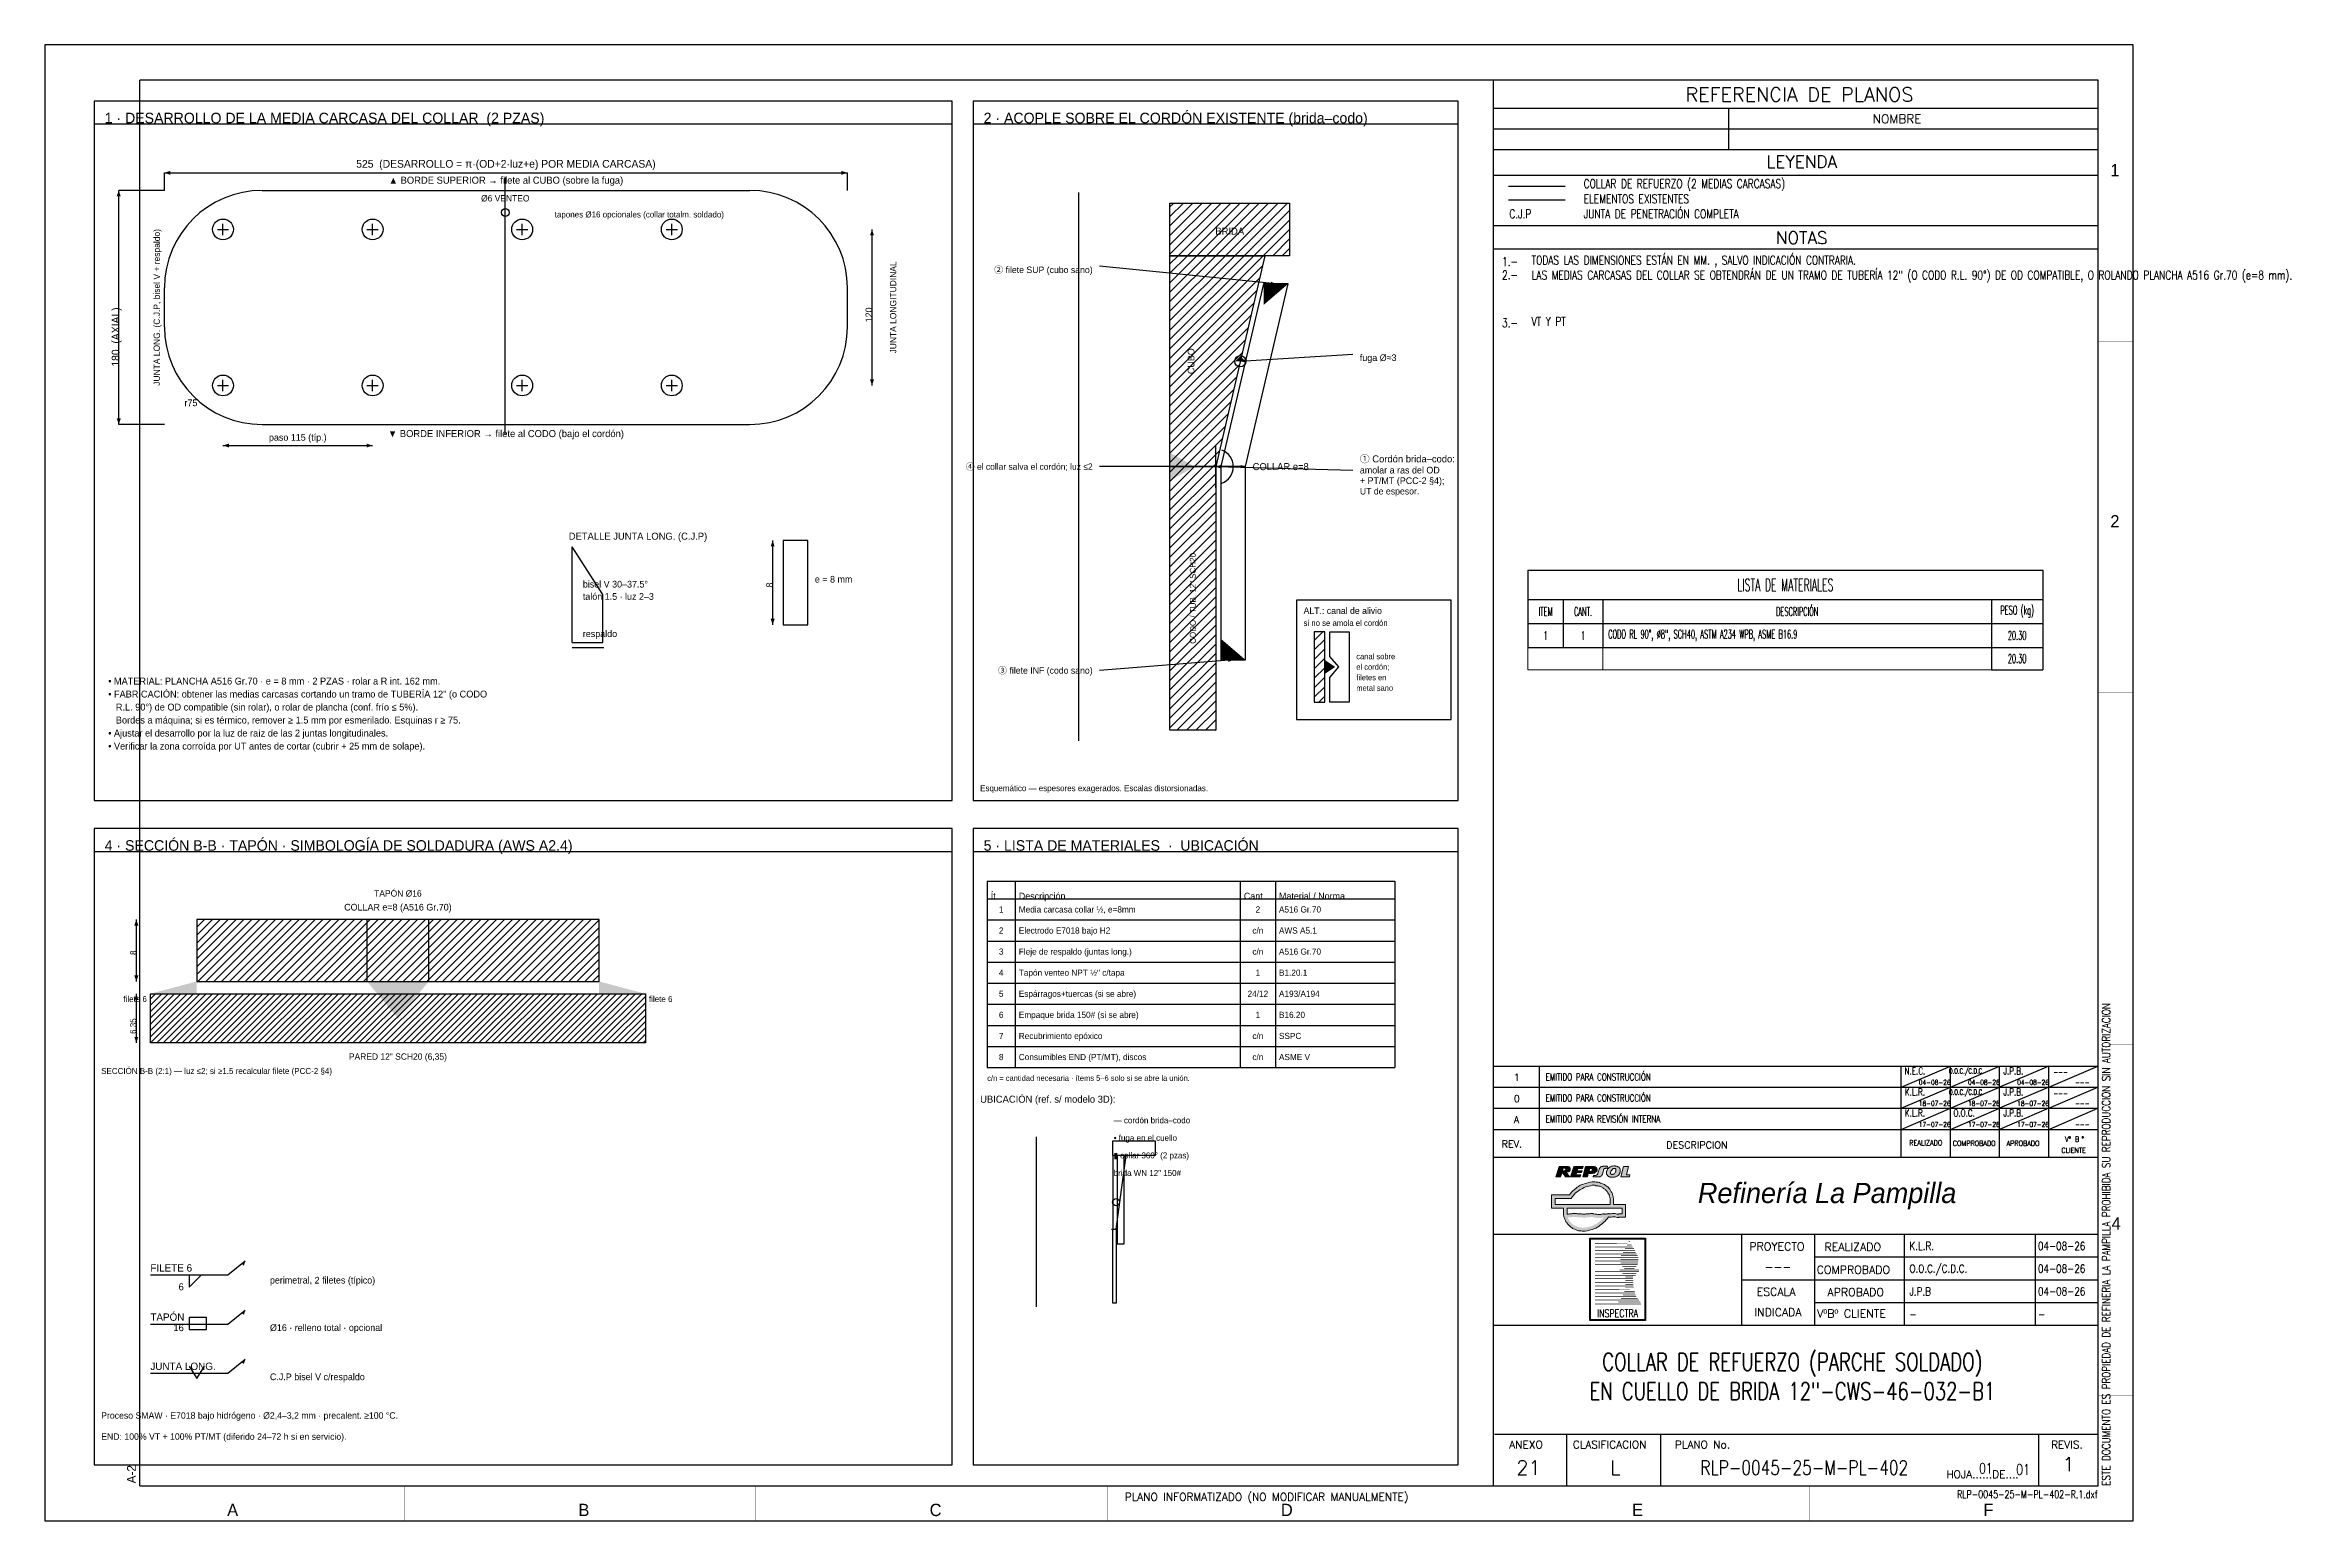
# Paper-space layout 'Title Block' of a CAD drawing. Header units: millimetres. Extents: x 0 to 639, y 0 to 420.
import ezdxf
from ezdxf.enums import TextEntityAlignment as Align

# ---------------------------------------------------------------- set-up
doc = ezdxf.new("R2010")
doc.units = ezdxf.units.MM
doc.header["$LTSCALE"] = 0.3
doc.layers.get('Defpoints').update_dxf_attribs({"color": 250})
for name, color, linetype in [('FORMATO', 7, 'Continuous'), ('G-INSP-MEMBRETE.INSP.LOGO', 7, 'Continuous'), ('G-INSP-SIMBOLOGÍA', 1, 'Continuous'), ('G-INSP-TEXT.2', 2, 'Continuous'), ('G-INSP-TEXT.3', 7, 'Continuous'), ('PA-AUX', 8, 'CONTINUOUS'), ('PA-COTA', 3, 'CONTINUOUS'), ('PA-EJE', 1, 'CONTINUOUS'), ('PA-FUGA', 1, 'CONTINUOUS'), ('PA-HATCH', 8, 'CONTINUOUS'), ('PA-OBJ', 7, 'CONTINUOUS'), ('PA-SOLD', 5, 'CONTINUOUS'), ('PA-TEXTO', 7, 'CONTINUOUS'), ('PA-TITULO', 5, 'CONTINUOUS'), ('PLANTA-T-INSP-TUB-SOP', 2, 'Continuous')]:
    doc.layers.add(name, color=color, linetype=linetype)
doc.styles.add('INSP_TEXT.3', font='romans.shx', dxfattribs={"width": 0.55, "height": 2.5})
doc.styles.add('INSPECTRA', font='romans.shx', dxfattribs={"width": 0.75})
doc.styles.add('Pampilla', font='')
doc.styles.add('ROMANS', font='ROMANS.shx', dxfattribs={"width": 0.75, "height": 2.5})
doc.styles.get('Pampilla').set_extended_font_data('Syntax-Italic')

psp = doc.layouts.new('Title Block')

# ---------------------------------------------------------------- texts
at = {"style": 'INSPECTRA'}
for s, height, width, p in [('N.E.C.', 2, 0.75, (531.89, 128.03)), ('O.O.C./C.D.C', 1.5, 0.6, (546.29, 128.03)), ('J.P.B.', 2, 0.75, (559.87, 128.03)), ('K.L.R.', 2, 0.75, (531.89, 122.03)), ('O.O.C./C.D.C', 1.5, 0.6, (546.29, 122.03)), ('J.P.B.', 2, 0.75, (559.87, 122.03)), ('K.L.R.', 2, 0.75, (531.89, 116.04)), ('O.O.C.', 2, 0.75, (545.88, 116.04)), ('J.P.B.', 2, 0.75, (559.87, 116.04))]:
    psp.add_text(s, height=height, dxfattribs=dict(at, width=width)).set_placement(p, align=Align.MIDDLE_CENTER)
at = {"char_height": 2.5, "attachment_point": 1, "style": 'ROMANS'}
for s, insert in [('{\\W0.75;TODAS LAS DIMENSIONES ESTÁN EN MM. , SALVO INDICACIÓN CONTRARIA.}', (422.87, 359.97)), ('VT Y PT', (422.87, 342.56))]:
    psp.add_mtext(s, dxfattribs=dict(at, insert=insert))
at = {"layer": 'FORMATO', "color": 5, "linetype": 'Continuous', "style": 'ROMANS'}
psp.add_text('REFERENCIA DE PLANOS', height=4, dxfattribs=at).set_placement((499.05, 405.85), align=Align.MIDDLE)
at = {"layer": 'FORMATO', "color": 2, "linetype": 'Continuous', "style": 'ROMANS'}
for s, height, p in [('NOMBRE', 2.5, (519.9, 397.7)), ('1', 2, (417.8, 125.19)), ('A', 2, (417.8, 113.2)), ('0', 2, (417.8, 119.19)), ('REV.', 2, (414.32, 106.25)), ('DESCRIPCION', 2, (461.12, 106.01)), ('ANEXO', 2.2, (416.5, 20.63)), ('CLASIFICACION', 2.2, (434.56, 20.63)), ('PLANO No.', 2.2, (463.58, 20.63)), ('REVIS.', 2.2, (570.6, 20.63)), ('HOJA......DE....', 2.2, (540.83, 12.19)), ('PLANO INFORMATIZADO (NO MODIFICAR MANUALMENTE)', 2.2, (307.13, 5.75))]:
    psp.add_text(s, height=height, dxfattribs=at).set_placement(p)
at = {"layer": 'FORMATO', "color": 5, "linetype": 'Continuous', "style": 'ROMANS'}
for s, p in [('LEYENDA', (499.68, 385.02)), ('NOTAS', (499.68, 363.37))]:
    psp.add_text(s, height=3.5, dxfattribs=at).set_placement(p, align=Align.CENTER)
at = {"layer": 'FORMATO', "color": 2, "linetype": 'Continuous'}
for s, p in [('1', (587.46, 382.59)), ('2', (587.46, 282.69)), ('4', (587.82, 82.89)), ('A', (51.84, 1.38)), ('B', (151.74, 1.38)), ('C', (251.64, 1.38)), ('D', (351.54, 1.38)), ('E', (451.44, 1.38)), ('F', (551.34, 1.38))]:
    psp.add_text(s, height=3.5, dxfattribs=at).set_placement(p)
at = {"layer": 'FORMATO', "color": 2, "style": 'ROMANS', "width": 0.8}
psp.add_text('ESTE DOCUMENTO ES PROPIEDAD DE REFINERIA LA PAMPILLA PROHIBIDA SU REPRODUCCION SIN AUTORIZACION', height=2.2867, rotation=90, dxfattribs=at).set_placement((587.43, 9.99))
at = {"layer": 'FORMATO', "color": 2, "linetype": 'Continuous', "style": 'ROMANS'}
for s, height, width, p in [('EMITIDO PARA CONSTRUCCIÓN', 2, 0.75, (426.81, 125.36)), ('EMITIDO PARA CONSTRUCCIÓN', 2, 0.75, (426.81, 119.36)), ('EMITIDO PARA REVISIÓN INTERNA', 2, 0.75, (426.81, 113.37)), ('V  B ', 1.5, 0.8, (574.55, 107.87)), ('o', 0.8, 0.8, (575.63, 108.84)), ('o', 0.8, 0.8, (579.32, 108.87)), ('COMPROBADO', 1.5, 0.8, (542.65, 106.69)), ('APROBADO', 1.5, 0.8, (557.94, 106.69)), ('CLIENTE', 1.5, 0.8, (573.55, 104.7)), ('RLP-0045-25-M-PL-402-R.1.dxf', 2.2, 0.75, (543.87, 6.49))]:
    psp.add_text(s, height=height, dxfattribs=dict(at, width=width)).set_placement(p)
at = {"layer": 'FORMATO', "color": 2, "linetype": 'Continuous', "style": 'ROMANS', "width": 0.75}
for s, p in [('04-08-26', (537.51, 124.79)), ('04-08-26', (551.5, 124.79)), ('04-08-26', (565.49, 124.79)), ('---', (573.31, 127.66)), ('---', (573.31, 121.66)), ('---', (579.48, 124.79)), ('18-07-26', (537.51, 118.79)), ('18-07-26', (551.5, 118.79)), ('18-07-26', (565.49, 118.79)), ('---', (579.48, 118.79)), ('17-07-26', (537.51, 112.8)), ('17-07-26', (551.5, 112.8)), ('17-07-26', (565.49, 112.8)), ('---', (579.48, 112.8))]:
    psp.add_text(s, height=1.4, dxfattribs=at).set_placement(p, align=Align.MIDDLE_CENTER)
at = {"layer": 'FORMATO', "color": 2, "linetype": 'Continuous', "style": 'ROMANS'}
for s, height, width, p in [('REALIZADO', 1.5, 0.8, (534.98, 106.84)), ('01', 3, 0.75, (552.05, 13.45)), ('01', 3, 0.75, (562.63, 13.14))]:
    psp.add_text(s, height=height, dxfattribs=dict(at, width=width)).set_placement(p, align=Align.CENTER)
at = {"layer": 'FORMATO', "color": 5, "style": 'Pampilla'}
psp.add_text('Refinería La Pampilla', height=5.7499, dxfattribs=at).set_placement((470.15, 93.31), align=Align.MIDDLE_LEFT)
at = {"layer": 'FORMATO', "color": 2, "style": 'ROMANS'}
for s, height, p in [('PROYECTO', 2.287, (484.78, 76.94)), ('REALIZADO', 2.287, (506.17, 76.82)), ('COMPROBADO', 2.287, (503.93, 70.34)), ('ESCALA', 2.287, (486.87, 64.07)), ('APROBADO', 2.287, (507, 63.94)), ('VºBº CLIENTE', 2.2867, (504.09, 57.87))]:
    psp.add_text(s, height=height, dxfattribs=at).set_placement(p)
at = {"layer": 'FORMATO', "color": 2, "style": 'ROMANS', "width": 0.8}
for s, height, p in [('K.L.R.', 2.287, (530.33, 77.09)), ('04-08-26', 2.287, (566.87, 77.09)), ('O.O.C./C.D.C.', 2.2867, (530.33, 70.63)), ('04-08-26', 2.287, (566.87, 70.63)), ('J.P.B', 2.287, (530.33, 64.17)), ('04-08-26', 2.287, (566.87, 64.17)), ('-', 2.29, (530.33, 57.7)), ('-', 2.29, (566.87, 57.7))]:
    psp.add_text(s, height=height, dxfattribs=at).set_placement(p)
at = {"layer": 'FORMATO', "color": 2, "style": 'ROMANS'}
for s, p in [('---', (492.92, 72.3)), ('INDICADA', (492.92, 59.38))]:
    psp.add_text(s, height=2.287, dxfattribs=at).set_placement(p, align=Align.MIDDLE_CENTER)
at = {"layer": 'FORMATO', "color": 2, "linetype": 'Continuous'}
psp.add_text('A-2', height=2.498, rotation=90, dxfattribs=at).set_placement((25.85, 10.69))
at = {"layer": 'FORMATO', "color": 4, "linetype": 'Continuous', "style": 'ROMANS'}
for s, p in [('21', (421.95, 13.16)), ('L', (446.67, 13.16)), ('1', (575.59, 14.12))]:
    psp.add_text(s, height=4, dxfattribs=at).set_placement(p, align=Align.CENTER)
at = {"layer": 'FORMATO', "color": 4, "linetype": 'Continuous', "style": 'ROMANS', "width": 0.8}
psp.add_text('RLP-0045-25-M-PL-402', height=4, dxfattribs=at).set_placement((500.41, 13.16), align=Align.CENTER)
at = {"layer": 'FORMATO', "color": 2, "linetype": 'Continuous', "char_height": 2.5, "attachment_point": 4, "style": 'ROMANS'}
for s, insert, width in [('COLLAR DE REFUERZO (2 MEDIAS CARCASAS)', (437.67, 380.1), 110.0748), ('ELEMENTOS EXISTENTES', (437.67, 376.17), 110.0748), ('C.J.P', (416.52, 371.92), 10.233), ('JUNTA DE PENETRACIÓN COMPLETA', (437.67, 371.92), 110.0748)]:
    psp.add_mtext(s, dxfattribs=dict(at, insert=insert, width=width))
at = {"layer": 'FORMATO', "color": 4, "insert": (411.03, 47.75), "char_height": 5, "attachment_point": 1, "style": 'INSPECTRA'}
psp.add_mtext_dynamic_manual_height_columns('\\pxqc;COLLAR DE REFUERZO (PARCHE SOLDADO)\\PEN CUELLO DE BRIDA 12"-CWS-46-032-B1', width=172.007, gutter_width=1, heights=[0], dxfattribs=at)
at = {"layer": 'G-INSP-TEXT.2', "style": 'ROMANS', "width": 0.75}
for s, p in [('1.-', (414.45, 357.08)), ('2.-', (414.45, 353.27)), ('3.-', (414.45, 339.67))]:
    psp.add_text(s, height=2.5, dxfattribs=at).set_placement(p)
at = {"layer": 'G-INSP-TEXT.3', "insert": (422.87, 355.75), "char_height": 2.5, "width": 384.4125, "attachment_point": 1, "style": 'ROMANS'}
psp.add_mtext('LAS MEDIAS CARCASAS DEL COLLAR SE OBTENDRÁN DE UN TRAMO DE TUBERÍA 12" (O CODO R.L. 90°) DE OD COMPATIBLE, O ROLANDO PLANCHA A516 Gr.70 (e=8 mm).', dxfattribs=at)
at = {"layer": 'PA-COTA', "color": 3}
for s, height, p in [('525  (DESARROLLO = π·(OD+2·luz+e) POR MEDIA CARCASA)', 2.2, (131.12, 384.4)), ('paso 115 (típ.)', 1.9, (71.92, 306.8))]:
    psp.add_text(s, height=height, dxfattribs=at).set_placement(p, align=Align.BOTTOM_CENTER)
for s, height, p in [('180  (AXIAL)', 2.2, (20.1, 345.3)), ('120', 1.9, (234.35, 345.3)), ('8', 1.9, (206.1, 267)), ('8', 1.7, (25.1, 162.32)), ('6,35', 1.7, (25.1, 143.01))]:
    psp.add_text(s, height=height, rotation=90, dxfattribs=at).set_placement(p, align=Align.MIDDLE_RIGHT)
psp.add_text('r75', height=1.9, dxfattribs=at).set_placement((39.7, 317.2))
at = {"layer": 'PA-FUGA', "color": 1}
psp.add_text('fuga Ø≈3', height=1.9, dxfattribs=at).set_placement((374, 331), align=Align.MIDDLE_LEFT)
at = {"layer": 'PA-SOLD', "color": 5}
for s, p in [('JUNTA LONG. (C.J.P, bisel V + respaldo)', (31.8, 345.3)), ('JUNTA LONGITUDINAL', (241.25, 345.3))]:
    psp.add_text(s, height=1.8, rotation=90, dxfattribs=at).set_placement(p, align=Align.MIDDLE_CENTER)
for s, height, p in [('① Cordón brida–codo:', 2, (374, 302.2)), ('filete 6', 1.7, (171.8, 148.5))]:
    psp.add_text(s, height=height, dxfattribs=at).set_placement(p, align=Align.MIDDLE_LEFT)
for s, height, p in [('filete 6', 1.7, (29, 148.5)), ('6', 2, (39.5, 66.6)), ('16', 2, (39.5, 55))]:
    psp.add_text(s, height=height, dxfattribs=at).set_placement(p, align=Align.MIDDLE_RIGHT)
at = {"layer": 'PA-TEXTO', "color": 7}
for s, height, p in [('▲ BORDE SUPERIOR → filete al CUBO (sobre la fuga)', 2, (131.12, 379.9)), ('COLLAR e=8 (A516 Gr.70)', 1.9, (100.4, 173.12))]:
    psp.add_text(s, height=height, dxfattribs=at).set_placement(p, align=Align.BOTTOM_CENTER)
at = {"layer": 'PA-TEXTO', "color": 1}
psp.add_text('Ø6 VENTEO', height=1.8, dxfattribs=at).set_placement((130.94, 374.91), align=Align.BOTTOM_CENTER)
at = {"layer": 'PA-TEXTO', "color": 8}
psp.add_text('tapones Ø16 opcionales (collar totalm. soldado)', height=1.7, dxfattribs=at).set_placement((145, 370.9))
at = {"layer": 'PA-TEXTO', "color": 7}
for s, height, p in [('BRIDA', 2, (337, 367)), ('1', 1.75, (272, 174)), ('2', 1.75, (345, 174)), ('2', 1.75, (272, 168)), ('c/n', 1.75, (345, 168)), ('3', 1.75, (272, 162)), ('c/n', 1.75, (345, 162)), ('4', 1.75, (272, 156)), ('1', 1.75, (345, 156)), ('5', 1.75, (272, 150)), ('24/12', 1.75, (345, 150)), ('6', 1.75, (272, 144)), ('1', 1.75, (345, 144)), ('7', 1.75, (272, 138)), ('c/n', 1.75, (345, 138)), ('8', 1.75, (272, 132)), ('c/n', 1.75, (345, 132))]:
    psp.add_text(s, height=height, dxfattribs=at).set_placement(p, align=Align.MIDDLE_CENTER)
for s, height, p in [('② filete SUP (cubo sano)', 1.85, (298, 356)), ('④ el collar salva el cordón; luz ≤2', 1.8, (298, 300)), ('③ filete INF (codo sano)', 1.85, (298, 242))]:
    psp.add_text(s, height=height, dxfattribs=at).set_placement(p, align=Align.MIDDLE_RIGHT)
for s, height, p in [('CUBO', 1.9, (326, 330)), ('CODO / TUB. 12" SCH20', 1.7, (326.5, 262.5))]:
    psp.add_text(s, height=height, rotation=90, dxfattribs=at).set_placement(p, align=Align.MIDDLE_CENTER)
for s, height, p in [('▼ BORDE INFERIOR → filete al CODO (bajo el cordón)', 2, (131.12, 310.4)), ('PARED 12" SCH20 (6,35)', 1.8, (100.4, 133.03))]:
    psp.add_text(s, height=height, dxfattribs=at).set_placement(p, align=Align.TOP_CENTER)
for s, height, p in [('COLLAR e=8', 2, (343.5, 300)), ('amolar a ras del OD', 1.9, (374, 299)), ('+ PT/MT (PCC-2 §4);', 1.9, (374, 296)), ('canal sobre', 1.6, (373, 246)), ('el cordón;', 1.6, (373, 243)), ('filetes en', 1.6, (373, 240)), ('metal sano', 1.6, (373, 237)), ('Media carcasa collar ½, e=8mm', 1.75, (277, 174)), ('A516 Gr.70', 1.75, (351, 174)), ('Electrodo E7018 bajo H2', 1.75, (277, 168)), ('AWS A5.1', 1.75, (351, 168)), ('Fleje de respaldo (juntas long.)', 1.75, (277, 162)), ('A516 Gr.70', 1.75, (351, 162)), ('Tapón venteo NPT ½" c/tapa', 1.75, (277, 156)), ('B1.20.1', 1.75, (351, 156)), ('Espárragos+tuercas (si se abre)', 1.75, (277, 150)), ('A193/A194', 1.75, (351, 150)), ('Empaque brida 150# (si se abre)', 1.75, (277, 144)), ('B16.20', 1.75, (351, 144)), ('Recubrimiento epóxico', 1.75, (277, 138)), ('SSPC', 1.75, (351, 138)), ('Consumibles END (PT/MT), discos', 1.75, (277, 132)), ('ASME V', 1.75, (351, 132)), ('▮ collar 360° (2 pzas)', 1.7, (304, 104)), ('perimetral, 2 filetes (típico)', 1.9, (64, 68.5)), ('Ø16 · relleno total · opcional', 1.9, (64, 55)), ('C.J.P bisel V c/respaldo', 1.9, (64, 41))]:
    psp.add_text(s, height=height, dxfattribs=at).set_placement(p, align=Align.MIDDLE_LEFT)
at = {"layer": 'PA-TEXTO', "color": 8}
for s, height, p in [('UT de espesor.', 1.85, (374, 293)), ('si no se amola el cordón', 1.65, (358, 255.5)), ('Esquemático — espesores exagerados. Escalas distorsionadas.', 1.7, (266, 208.5)), ('SECCIÓN B-B (2:1) — luz ≤2; si ≥1.5 recalcular filete (PCC-2 §4)', 1.7, (16, 128.03)), ('c/n = cantidad necesaria · ítems 5–6 solo si se abre la unión.', 1.55, (268, 126)), ('brida WN 12" 150#', 1.7, (304, 99)), ('Proceso SMAW · E7018 bajo hidrógeno · Ø2,4–3,2 mm · precalent. ≥100 °C.', 1.85, (16, 30)), ('END: 100% VT + 100% PT/MT (diferido 24–72 h si en servicio).', 1.85, (16, 24))]:
    psp.add_text(s, height=height, dxfattribs=at).set_placement(p, align=Align.MIDDLE_LEFT)
at = {"layer": 'PA-TEXTO', "color": 7}
for s, height, p in [('e = 8 mm', 1.9, (219, 267)), ('talón 1.5 · luz 2–3', 1.9, (153, 262.1)), ('bisel V 30–37.5°', 1.9, (153, 265.6)), ('respaldo', 1.9, (153, 251.5)), ('• MATERIAL: PLANCHA A516 Gr.70 · e = 8 mm · 2 PZAS · rolar a R int. 162 mm.', 1.95, (18, 238)), ('• FABRICACIÓN: obtener las medias carcasas cortando un tramo de TUBERÍA 12" (o CODO', 1.95, (18, 234.3)), ('   R.L. 90°) de OD compatible (sin rolar), o rolar de plancha (conf. frío ≤ 5%).', 1.95, (18, 230.6)), ('• Ajustar el desarrollo por la luz de raíz de las 2 juntas longitudinales.', 1.95, (18, 223.2)), ('   Bordes a máquina; si es térmico, remover ≥ 1.5 mm por esmerilado. Esquinas r ≥ 75.', 1.95, (18, 226.9)), ('• Verificar la zona corroída por UT antes de cortar (cubrir + 25 mm de solape).', 1.95, (18, 219.5))]:
    psp.add_text(s, height=height, dxfattribs=at).set_placement(p)
at = {"layer": 'PA-TEXTO', "color": 5}
psp.add_text('TAPÓN Ø16', height=1.8, dxfattribs=at).set_placement((100.4, 177.12), align=Align.BOTTOM_CENTER)
psp.add_text('— cordón brida–codo', height=1.7, dxfattribs=at).set_placement((304, 114), align=Align.MIDDLE_LEFT)
at = {"layer": 'PA-TEXTO', "color": 1}
psp.add_text('• fuga en el cuello', height=1.7, dxfattribs=at).set_placement((304, 109), align=Align.MIDDLE_LEFT)
at = {"layer": 'PA-TITULO', "color": 5}
for s, height, p in [('1 · DESARROLLO DE LA MEDIA CARCASA DEL COLLAR  (2 PZAS)', 3, (17, 399.2)), ('2 · ACOPLE SOBRE EL CORDÓN EXISTENTE (brida–codo)', 3, (267, 399.2)), ('ALT.: canal de alivio', 1.85, (358, 259)), ('4 · SECCIÓN B-B · TAPÓN · SIMBOLOGÍA DE SOLDADURA (AWS A2.4)', 3, (17, 192.2)), ('5 · LISTA DE MATERIALES  ·  UBICACIÓN', 3, (267, 192.2)), ('Ít.', 1.9, (269, 177.8)), ('Descripción', 1.9, (277, 177.8)), ('Cant.', 1.9, (341, 177.8)), ('Material / Norma', 1.9, (351, 177.8)), ('UBICACIÓN (ref. s/ modelo 3D):', 2, (266, 120)), ('FILETE 6', 2.1, (30, 72)), ('TAPÓN', 2.1, (30, 58)), ('JUNTA LONG.', 2.1, (30, 44))]:
    psp.add_text(s, height=height, dxfattribs=at).set_placement(p, align=Align.MIDDLE_LEFT)
psp.add_text('DETALLE JUNTA LONG. (C.J.P)', height=2, dxfattribs=at).set_placement((149, 279.2))

# ---------------------------------------------------------------- blocks, each defined once
blk = doc.blocks.new('*T1')
at = {"layer": 'Defpoints', "color": 8, "linetype": 'ByBlock', "lineweight": 0, "transparency": 16777216}
for p, q in [((0, -21.95), (0, -28.29)), ((21.33, -21.95), (21.33, -28.29)), ((0, -28.29), (131.86, -28.29))]:
    blk.add_line(p, q, dxfattribs=at)
at = {"layer": 'G-INSP-SIMBOLOGÍA', "color": 6, "transparency": 16777216}
for p, q in [((0, 0), (146.46, 0)), ((0, 0), (0, -21.95)), ((146.46, 0), (146.46, -28.29)), ((0, -21.95), (146.46, -21.95)), ((131.86, -21.95), (131.86, -28.29)), ((131.86, -28.29), (146.46, -28.29))]:
    blk.add_line(p, q, dxfattribs=at)
at = {"layer": 'G-INSP-SIMBOLOGÍA', "color": 2, "transparency": 16777216}
for p, q in [((0, -8.33), (146.46, -8.33)), ((10.04, -8.33), (10.04, -21.95)), ((21.33, -8.33), (21.33, -21.95)), ((131.86, -8.33), (131.86, -21.95)), ((0, -15.14), (146.46, -15.14))]:
    blk.add_line(p, q, dxfattribs=at)
at = {"layer": 'G-INSP-SIMBOLOGÍA', "color": 5, "transparency": 16777216, "insert": (73.23, -4.17), "char_height": 3.5, "width": 143.4607, "attachment_point": 5, "style": 'INSP_TEXT.3'}
blk.add_mtext('LISTA DE MATERIALES', dxfattribs=at)
at = {"layer": 'G-INSP-SIMBOLOGÍA', "color": 2, "transparency": 16777216, "char_height": 2.5, "attachment_point": 5, "style": 'INSP_TEXT.3'}
for s, insert, width in [('ITEM', (5.02, -11.74), 7.0446), ('CANT.', (15.69, -11.74), 8.2824), ('DESCRIPCIÓN', (76.6, -11.74), 107.5366), ('PESO (kg) ', (139.16, -11.74), 11.5971)]:
    blk.add_mtext(s, dxfattribs=dict(at, insert=insert, width=width))
at = {"layer": 'G-INSP-SIMBOLOGÍA', "color": 7, "transparency": 16777216, "char_height": 2.5, "style": 'INSP_TEXT.3'}
for s, insert, width, attachment_point in [('1', (5.02, -18.55), 7.0446, 5), ('1', (15.69, -18.55), 8.2824, 5), ('CODO RL 90°, Ø8", SCH40, ASTM A234 WPB, ASME B16.9', (22.83, -18.55), 107.5366, 4), ('20.30', (139.16, -18.55), 11.5971, 5), ('20.30', (139.16, -25.12), 11.5971, 5)]:
    blk.add_mtext(s, dxfattribs=dict(at, insert=insert, width=width, attachment_point=attachment_point))
blk = doc.blocks.new('LOGO INSP')
at = {"layer": 'G-INSP-MEMBRETE.INSP.LOGO', "true_color": 0xa4343a}
h = blk.add_hatch(color=15, dxfattribs=at)
h.paths.add_polyline_path([(12.8, 18.9), (-12.5, 18.9), (-12.5, -18.6), (12.8, -18.6)])
h.paths.add_polyline_path([(12.5, 18.6), (12.5, -18.3), (-12.2, -18.3), (-12.2, 18.6)], flags=16)
at = {"layer": 'G-INSP-MEMBRETE.INSP.LOGO', "color": 15, "true_color": 0xa4343a}
for p, q in [((-12.5, 18.9), (12.8, 18.9)), ((-12.5, -18.6), (-12.5, 18.9)), ((-12.2, 18.6), (12.5, 18.6)), ((-12.2, -18.3), (-12.2, 18.6)), ((12.5, 18.6), (12.5, -18.3)), ((12.8, 18.9), (12.8, -18.6)), ((12.8, -18.6), (-12.5, -18.6)), ((12.5, -18.3), (-12.2, -18.3))]:
    blk.add_line(p, q, dxfattribs=at)
at = {"layer": 'G-INSP-MEMBRETE.INSP.LOGO', "color": 15, "true_color": 0xa4343a, "const_width": 0.294}
for points in [[(6, 16.6), (-10.2, 16.6)], [(7.6, -4.5), (-10.2, -4.5)]]:
    blk.add_lwpolyline(points, close=True, dxfattribs=at)
for points in [[(7, 14.9), (-10.2, 14.9)], [(8, 13.3), (-10.2, 13.3)], [(8.8, 11.7), (-10.2, 11.7)], [(9.2, 10.9), (1.7, 10.9)], [(8.4, 12.5), (2.5, 12.5)], [(7.5, 14.1), (3.4, 14.1)], [(6.5, 15.8), (4.4, 15.8)], [(5.7, 17.4), (5.2, 17.4)], [(9.5, 10.1), (-10.2, 10.1)], [(9.6, 8.5), (-10.2, 8.5)], [(9.2, 6.8), (-10.2, 6.8)], [(9.9, 3.6), (-10.2, 3.6)], [(8.4, 2), (-10.2, 2)], [(7.1, 0.4), (-10.2, 0.4)], [(9.9, 4.4), (1, 4.4)], [(9.6, 9.3), (1.3, 9.3)], [(9.4, 7.6), (1.5, 7.6)], [(8.7, 6), (2.2, 6)], [(8.6, 2.8), (2.3, 2.8)], [(7.7, 5.2), (3.2, 5.2)], [(7.1, 1.2), (3.7, 1.2)], [(7.2, -1.3), (-10.2, -1.3)], [(7.3, -2.9), (-10.2, -2.9)], [(8, -6.1), (-10.2, -6.1)], [(8.6, -7.7), (-10.2, -7.7)], [(9.8, -9.3), (-10.2, -9.3)], [(10.4, -10.2), (0.5, -10.2)], [(9.3, -8.5), (1.6, -8.5)], [(8.3, -6.9), (2.6, -6.9)], [(7.8, -5.3), (3.1, -5.3)], [(7.5, -3.7), (3.5, -3.7)], [(7.3, -2.1), (3.6, -2.1)], [(7.2, -0.5), (3.7, -0.5)], [(10.7, -11), (-10.2, -11)]]:
    blk.add_lwpolyline(points, dxfattribs=at)
at = {"layer": 'G-INSP-MEMBRETE.INSP.LOGO', "color": 15, "true_color": 0xa4343a, "style": 'INSPECTRA', "width": 0.75}
blk.add_text('INSPECTRA', height=3.5, dxfattribs=at).set_placement((0.1, -15.3), align=Align.MIDDLE_CENTER)

# ---------------------------------------------------------------- hatches: boundary and pattern name
at = {"layer": 'FORMATO'}
h = psp.add_hatch(color=256, dxfattribs=at)
h.paths.add_polyline_path([(438.09, 96.05), (437.65, 95.82), (437.22, 95.71), (436.66, 95.5), (436.22, 95.17), (435.78, 94.94), (435.46, 94.63), (435.03, 94.29), (434.59, 93.96), (434.26, 93.63), (433.92, 93.19), (433.59, 92.75), (428.56, 92.75), (428.56, 89.04), (431.96, 89.04), (431.96, 88.71), (431.96, 88.37), (431.96, 88.06), (431.96, 87.73), (431.96, 87.39), (431.96, 87.06), (432.07, 86.75), (432.07, 86.52), (432.17, 86.19), (432.28, 85.87), (432.4, 85.64), (432.5, 85.31), (432.61, 85.1), (432.84, 84.87), (432.94, 84.66), (433.15, 84.43), (433.38, 84.22), (433.59, 84), (433.82, 83.79), (434.03, 83.56), (434.26, 83.45), (434.47, 83.24), (434.8, 83.12), (435.03, 83.02), (435.34, 82.91), (435.57, 82.8), (435.9, 82.68), (436.22, 82.58), (436.55, 82.58), (436.88, 82.58), (437.22, 82.47), (437.53, 82.47), (438.09, 82.47), (438.63, 82.58), (439.07, 82.68), (439.62, 82.8), (440.16, 82.91), (440.6, 83.12), (441.16, 83.35), (441.59, 83.56), (442.03, 83.89), (442.45, 84.22), (442.89, 84.56), (443.33, 84.87), (443.66, 85.2), (444.1, 85.64), (444.43, 86.08), (444.77, 86.52), (444.87, 86.41), (444.98, 86.41), (445.08, 86.41), (445.2, 86.41), (445.31, 86.41), (445.52, 86.41), (445.85, 86.52), (446.29, 86.52), (446.39, 86.52), (446.62, 86.52), (446.95, 86.41), (447.16, 86.31), (447.27, 86.31), (447.39, 86.31), (447.6, 86.31), (447.71, 86.41), (448.04, 86.41), (448.15, 86.41), (448.27, 86.41), (448.37, 86.41), (448.58, 86.41), (448.81, 86.41), (449.02, 86.41), (449.58, 86.41), (449.58, 90.02), (446.18, 90.02), (446.18, 90.35), (446.18, 90.69), (446.18, 91), (446.18, 91.33), (446.18, 91.67), (446.08, 92), (446.08, 92.32), (445.96, 92.54), (445.85, 92.88), (445.85, 93.09), (445.64, 93.42), (445.52, 93.63), (445.41, 93.86), (445.2, 94.19), (445.08, 94.4), (444.87, 94.63), (444.77, 94.84), (444.54, 95.07), (444.33, 95.17), (444.1, 95.38), (443.77, 95.5), (443.56, 95.71), (443.33, 95.82), (443.01, 95.94), (442.79, 96.05), (442.45, 96.15), (442.14, 96.26), (441.8, 96.38), (441.59, 96.38), (441.26, 96.38), (440.93, 96.48), (440.49, 96.48), (440.05, 96.48), (439.51, 96.38), (439.07, 96.26), (438.53, 96.15)])
h.paths.add_polyline_path([(438.74, 95.17), (439.18, 95.28), (439.62, 95.38), (440.05, 95.5), (440.49, 95.5), (440.82, 95.5), (441.16, 95.38), (441.37, 95.38), (441.7, 95.38), (441.91, 95.28), (442.14, 95.28), (442.35, 95.17), (442.68, 95.07), (442.89, 94.94), (443.12, 94.84), (443.22, 94.73), (443.45, 94.51), (443.66, 94.4), (443.89, 94.29), (443.99, 94.07), (444.2, 93.96), (444.33, 93.75), (444.43, 93.52), (444.54, 93.31), (444.77, 93.09), (444.87, 92.88), (444.87, 92.65), (444.98, 92.44), (445.08, 92.21), (445.08, 92), (445.2, 91.67), (445.2, 91.44), (445.2, 91.12), (445.2, 90.9), (445.2, 90.56), (445.2, 90.35), (445.2, 90.02), (429.54, 90.02), (429.54, 91.77), (434.15, 91.77), (434.36, 92.21), (434.69, 92.54), (435.03, 92.98), (435.34, 93.31), (435.78, 93.63), (436.11, 93.86), (436.55, 94.19), (436.99, 94.4), (437.32, 94.63), (437.76, 94.84), (438.2, 95.07)], flags=16)
h.paths.add_polyline_path([(448.58, 89.04), (448.58, 87.39), (448.37, 87.39), (448.27, 87.39), (448.15, 87.39), (448.04, 87.39), (447.71, 87.39), (447.6, 87.29), (447.39, 87.29), (447.27, 87.29), (447.16, 87.29), (446.95, 87.39), (446.62, 87.5), (446.39, 87.5), (446.29, 87.5), (445.85, 87.5), (445.52, 87.39), (445.31, 87.39), (445.2, 87.39), (445.08, 87.39), (444.98, 87.39), (444.87, 87.39), (444.77, 87.5), (444.64, 87.39), (444.43, 87.39), (444.33, 87.39), (444.2, 87.39), (443.89, 87.29), (443.77, 87.29), (443.66, 87.29), (443.56, 87.29), (443.45, 87.39), (443.33, 87.39), (443.12, 87.39), (442.89, 87.29), (442.79, 87.29), (442.58, 87.18), (442.45, 87.18), (442.24, 87.18), (442.14, 87.18), (441.91, 87.18), (441.8, 87.18), (441.7, 87.18), (441.37, 87.29), (441.16, 87.29), (440.93, 87.29), (440.6, 87.39), (440.49, 87.39), (440.39, 87.39), (440.28, 87.5), (440.05, 87.5), (439.84, 87.5), (439.72, 87.5), (439.51, 87.5), (439.28, 87.39), (439.18, 87.39), (439.07, 87.39), (438.97, 87.39), (438.84, 87.39), (438.74, 87.39), (438.63, 87.39), (438.41, 87.39), (438.2, 87.29), (437.97, 87.29), (437.86, 87.29), (437.53, 87.29), (437.32, 87.29), (437.09, 87.39), (436.99, 87.39), (436.88, 87.39), (436.66, 87.39), (436.45, 87.39), (436.11, 87.39), (436.01, 87.39), (435.78, 87.39), (435.67, 87.5), (435.57, 87.5), (435.13, 87.5), (434.8, 87.5), (434.59, 87.5), (434.47, 87.5), (434.26, 87.39), (434.15, 87.39), (433.92, 87.39), (433.82, 87.39), (433.59, 87.39), (433.38, 87.29), (433.15, 87.29), (432.94, 87.29), (432.94, 87.73), (432.94, 88.16), (432.94, 88.6), (432.94, 89.04)], flags=16)
h.paths.add_polyline_path([(439.51, 86.52), (439.28, 86.41), (439.18, 86.41), (439.07, 86.41), (438.97, 86.41), (438.84, 86.41), (438.63, 86.41), (438.41, 86.41), (438.2, 86.31), (437.97, 86.31), (437.86, 86.19), (437.53, 86.31), (437.32, 86.31), (437.09, 86.41), (436.99, 86.41), (436.88, 86.41), (436.66, 86.41), (436.45, 86.41), (436.11, 86.41), (436.01, 86.41), (435.78, 86.41), (435.67, 86.52), (435.57, 86.52), (435.13, 86.52), (434.8, 86.52), (434.59, 86.52), (434.47, 86.52), (434.26, 86.41), (434.15, 86.41), (433.92, 86.41), (433.82, 86.41), (433.59, 86.41), (433.38, 86.31), (433.15, 86.31), (433.28, 85.98), (433.49, 85.75), (433.59, 85.43), (433.82, 85.2), (434.03, 84.87), (434.26, 84.66), (434.59, 84.43), (434.8, 84.22), (435.13, 84.12), (435.46, 83.89), (435.67, 83.79), (436.11, 83.68), (436.45, 83.56), (436.78, 83.56), (437.22, 83.45), (437.53, 83.45), (437.97, 83.45), (438.41, 83.56), (438.74, 83.56), (439.18, 83.68), (439.62, 83.79), (439.95, 83.89), (440.39, 84.12), (440.72, 84.33), (441.16, 84.43), (441.47, 84.66), (441.8, 84.99), (442.14, 85.2), (442.45, 85.43), (442.79, 85.75), (443.12, 86.08), (443.45, 86.41), (443.33, 86.41), (443.12, 86.41), (442.89, 86.31), (442.79, 86.31), (442.58, 86.19), (442.45, 86.19), (442.24, 86.19), (442.14, 86.19), (441.91, 86.19), (441.8, 86.19), (441.7, 86.19), (441.37, 86.19), (441.16, 86.31), (440.93, 86.31), (440.6, 86.41), (440.49, 86.41), (440.39, 86.41), (440.28, 86.52), (440.05, 86.52), (439.84, 86.52), (439.72, 86.52)], flags=17)
h = psp.add_hatch(color=256, dxfattribs=at)
h.paths.add_polyline_path([(431.76, 98.98), (431.63, 99.1), (431.53, 99.1), (431.09, 97.89), (429.78, 97.89), (430.65, 100.85), (432.95, 100.85), (433.07, 100.85), (433.17, 100.85), (433.28, 100.85), (433.51, 100.73), (433.61, 100.63), (433.72, 100.52), (433.72, 100.42), (433.82, 100.29), (433.82, 100.19), (433.82, 100.08), (433.82, 99.85), (433.72, 99.75), (433.72, 99.64), (433.61, 99.54), (433.51, 99.42), (433.38, 99.42), (433.28, 99.31), (433.07, 99.31), (432.84, 99.21), (432.63, 99.21), (432.63, 99.1), (432.74, 99.1), (432.84, 98.98), (432.95, 98.87), (433.17, 98.66), (433.38, 98.33), (433.72, 97.89), (432.4, 97.89), (432.3, 98.23), (432.07, 98.54)])
h.paths.add_polyline_path([(431.86, 100.42), (432.07, 100.42), (432.19, 100.42), (432.3, 100.42), (432.4, 100.42), (432.51, 100.29), (432.63, 100.19), (432.63, 100.08), (432.63, 99.98), (432.51, 99.85), (432.51, 99.75), (432.4, 99.75), (432.3, 99.64), (432.07, 99.64), (431.63, 99.64)], flags=16)
h = psp.add_hatch(color=256, dxfattribs=at)
h.paths.add_polyline_path([(437.32, 100.29), (437.55, 100.85), (434.82, 100.85), (433.94, 97.89), (436.68, 97.89), (436.89, 98.44), (435.47, 98.44), (435.7, 99.1), (437.01, 99.1), (437.22, 99.64), (435.8, 99.64), (436.01, 100.29)])
h.paths.add_polyline_path([(438.2, 100.85), (437.45, 97.89), (438.76, 97.89), (438.97, 98.87), (439.74, 98.87), (440.18, 98.87), (440.39, 98.98), (440.62, 98.98), (440.83, 98.98), (440.95, 99.1), (441.16, 99.21), (441.16, 99.31), (441.27, 99.42), (441.39, 99.54), (441.39, 99.64), (441.39, 99.75), (441.49, 99.85), (441.49, 99.98), (441.39, 100.08), (441.39, 100.19), (441.39, 100.29), (441.39, 100.42), (441.27, 100.52), (441.16, 100.63), (441.06, 100.63), (440.95, 100.73), (440.72, 100.85), (440.51, 100.85), (440.39, 100.85), (440.18, 100.85)])
h.paths.add_polyline_path([(439.41, 100.42), (439.64, 100.42), (439.74, 100.29), (439.85, 100.29), (439.95, 100.29), (440.07, 100.19), (440.07, 100.08), (440.07, 99.98), (440.18, 99.98), (440.18, 99.85), (440.07, 99.75), (439.95, 99.64), (439.95, 99.54), (439.74, 99.42), (439.51, 99.42), (439.2, 99.42)], flags=16)
h = psp.add_hatch(color=256, dxfattribs=at)
h.paths.add_polyline_path([(443.58, 100.29), (443.68, 100.29), (443.79, 100.29), (443.89, 100.42), (444.02, 100.42), (444.12, 100.42), (444.23, 100.42), (444.33, 100.42), (444.45, 100.96), (443.46, 100.96), (443.25, 100.96), (443.14, 100.85), (442.81, 100.85), (442.7, 100.85), (442.58, 100.73), (442.47, 100.63), (442.37, 100.52), (442.26, 100.42), (442.14, 100.29), (442.04, 100.19), (442.04, 99.98), (441.83, 99.21), (441.7, 98.98), (441.7, 98.77), (441.6, 98.66), (441.6, 98.54), (441.49, 98.44), (441.39, 98.44), (441.16, 98.33), (440.95, 98.33), (440.51, 98.33), (440.28, 97.89), (441.6, 97.89), (441.93, 97.89), (442.04, 97.89), (442.26, 97.89), (442.37, 98), (442.58, 98.1), (442.7, 98.23), (442.81, 98.33), (442.91, 98.54), (443.02, 98.66), (443.14, 98.87), (443.14, 98.98), (443.25, 99.42), (443.35, 99.85), (443.35, 99.98), (443.46, 100.08), (443.46, 100.19)])
h.paths.add_polyline_path([(444.89, 100.52), (444.77, 100.42), (444.66, 100.29), (444.45, 100.19), (444.45, 99.98), (444.33, 99.85), (444.23, 99.64), (444.12, 99.54), (444.12, 99.31), (444.12, 99.21), (444.12, 98.98), (444.12, 98.87), (444.12, 98.66), (444.23, 98.54), (444.33, 98.44), (444.45, 98.33), (444.56, 98.23), (444.66, 98.1), (444.77, 98), (444.89, 97.89), (445.1, 97.89), (445.21, 97.79), (445.43, 97.79), (445.64, 97.79), (445.77, 97.79), (445.98, 97.79), (446.21, 97.79), (446.42, 97.79), (446.64, 97.89), (446.85, 97.89), (446.96, 98), (447.19, 98.1), (447.29, 98.23), (447.52, 98.33), (447.62, 98.44), (447.73, 98.66), (447.83, 98.77), (447.96, 98.87), (447.96, 99.1), (448.06, 99.21), (448.06, 99.42), (448.06, 99.54), (448.06, 99.75), (448.06, 99.85), (448.06, 99.98), (447.96, 100.19), (447.96, 100.29), (447.83, 100.42), (447.73, 100.52), (447.62, 100.63), (447.4, 100.73), (447.29, 100.85), (447.19, 100.85), (446.96, 100.96), (446.75, 100.96), (446.64, 101.06), (446.42, 101.06), (446.21, 101.06), (445.98, 100.96), (445.77, 100.96), (445.54, 100.96), (445.43, 100.85), (445.21, 100.73), (445.1, 100.63)])
h.paths.add_polyline_path([(445.54, 99.75), (445.64, 99.85), (445.87, 100.08), (445.98, 100.19), (446.08, 100.29), (446.31, 100.29), (446.42, 100.29), (446.52, 100.29), (446.64, 100.29), (446.75, 100.19), (446.85, 100.08), (446.85, 99.98), (446.85, 99.85), (446.85, 99.64), (446.85, 99.42), (446.75, 99.31), (446.64, 99.1), (446.52, 98.98), (446.42, 98.77), (446.21, 98.66), (446.08, 98.66), (445.98, 98.54), (445.77, 98.54), (445.64, 98.54), (445.54, 98.54), (445.43, 98.66), (445.43, 98.77), (445.33, 98.87), (445.33, 99.1), (445.33, 99.21), (445.43, 99.42), (445.43, 99.54)], flags=16)
h.paths.add_polyline_path([(448.27, 97.89), (450.69, 97.89), (450.79, 98.44), (449.81, 98.44), (450.46, 100.85), (449.04, 100.85)])
at = {"layer": 'PA-HATCH'}
h = psp.add_hatch(dxfattribs=at)
h.set_pattern_fill('ANSI31', scale=0.6)
h.paths.add_polyline_path([(320, 375), (354, 375), (354, 360), (320, 360)])
h = psp.add_hatch(dxfattribs=at)
h.set_pattern_fill('ANSI31', scale=0.6)
h.paths.add_polyline_path([(320, 360), (347, 360), (333, 300), (320, 300)])
h = psp.add_hatch(dxfattribs=at)
h.set_pattern_fill('ANSI31', scale=0.6)
h.paths.add_polyline_path([(320, 300), (333, 300), (333, 225), (320, 225)])
h = psp.add_hatch(dxfattribs=at)
h.set_pattern_fill('ANSI31', scale=0.6)
h.paths.add_polyline_path([(361, 233), (364, 233), (364, 253), (361, 253)])
h = psp.add_hatch(dxfattribs=at)
h.set_pattern_fill('ANSI31', scale=0.5)
h.paths.add_polyline_path([(43.2, 153.52), (157.6, 153.52), (157.6, 171.12), (43.2, 171.12)])
h = psp.add_hatch(dxfattribs=at)
h.set_pattern_fill('ANSI31', scale=0.4)
h.paths.add_polyline_path([(30, 150), (170.8, 150), (170.8, 136.03), (30, 136.03)])

# ---------------------------------------------------------------- linework, layer by layer
at = {"color": 8}
psp.add_line((416.32, 375.93), (432.4, 375.93), dxfattribs=at)
at = {"layer": 'FORMATO', "color": 6, "linetype": 'Continuous'}
for p, q in [((584, 410), (27, 410)), ((27, 10), (27, 410)), ((411.99, 10), (411.99, 410)), ((584, 10), (584, 410)), ((27, 10), (584, 10))]:
    psp.add_line(p, q, dxfattribs=at)
at = {"layer": 'FORMATO', "color": 5, "linetype": 'Continuous'}
for p, q in [((583.99, 401.9), (411.99, 401.9)), ((583.83, 382.83), (411.99, 382.83)), ((583.83, 368.48), (411.99, 368.48)), ((583.83, 361.83), (411.99, 361.83)), ((411.99, 111.41), (583.95, 111.41)), ((583.99, 103.41), (411.99, 103.41)), ((411.99, 81.56), (583.99, 81.56)), ((411.99, 55.71), (584.03, 55.71)), ((412.26, 24.69), (584, 24.69))]:
    psp.add_line(p, q, dxfattribs=at)
at = {"layer": 'FORMATO', "color": 2, "linetype": 'Continuous'}
for p, q in [((478.91, 390.18), (478.91, 401.9)), ((583.99, 396.04), (411.99, 396.04)), ((425.04, 129.4), (425.04, 103.41)), ((527.98, 103.41), (527.98, 129.4)), ((541.97, 103.41), (541.97, 129.4)), ((555.96, 103.41), (555.96, 129.4)), ((569.96, 103.41), (569.96, 129.4)), ((432.8, 24.65), (432.8, 9.89)), ((459.5, 24.65), (459.5, 9.89)), ((567.04, 24.61), (567.04, 10))]:
    psp.add_line(p, q, dxfattribs=at)
at = {"layer": 'FORMATO', "color": 1, "linetype": 'Continuous'}
for p, q in [((583.99, 390.18), (411.99, 390.18)), ((411.99, 129.4), (583.95, 129.4)), ((527.98, 123.4), (541.97, 129.4)), ((541.97, 123.4), (555.96, 129.4)), ((569.96, 129.4), (555.96, 123.4)), ((569.96, 123.4), (583.95, 129.4)), ((411.99, 123.4), (583.95, 123.4)), ((527.98, 117.41), (541.97, 123.4)), ((541.97, 117.41), (555.96, 123.4)), ((569.96, 123.4), (555.96, 117.41)), ((569.96, 117.41), (583.95, 123.4)), ((411.99, 117.41), (583.95, 117.41)), ((527.98, 111.41), (541.97, 117.41)), ((541.97, 111.41), (555.96, 117.41)), ((569.96, 117.41), (555.96, 111.41)), ((569.96, 111.41), (583.95, 117.41))]:
    psp.add_line(p, q, dxfattribs=at)
at = {"layer": 'FORMATO', "color": 2}
for p, q in [((482.51, 81.56), (482.51, 55.71)), ((503.29, 81.56), (503.29, 55.71)), ((528.85, 81.56), (528.85, 55.71)), ((566.08, 81.32), (566.08, 55.47)), ((482.51, 68.64), (583.99, 68.64))]:
    psp.add_line(p, q, dxfattribs=at)
at = {"layer": 'FORMATO', "color": 1}
for p, q in [((503.29, 75.1), (583.99, 75.1)), ((503.29, 62.18), (583.99, 62.18))]:
    psp.add_line(p, q, dxfattribs=at)
at = {"layer": 'FORMATO', "color": 1, "linetype": 'Continuous'}
psp.add_lwpolyline([(0, 0), (594, 0), (594, 420), (0, 420)], close=True, dxfattribs=at)
at = {"layer": 'FORMATO', "color": 2, "linetype": 'Continuous', "const_width": 0.1}
for points in [[(584, 335.49), (594, 335.49)], [(584, 235.59), (594, 235.59)], [(587.01, 135.69), (594, 135.69)], [(584, 35.79), (594, 35.79)], [(102.29, 10), (102.29, 0)], [(202.19, 10), (202.19, 0)], [(302.09, 10), (302.09, 0)], [(501.89, 10), (501.89, 0)]]:
    psp.add_lwpolyline(points, dxfattribs=at)
at = {"layer": 'FORMATO', "lineweight": 0}
for points in [[(446.18, 90.02), (449.58, 90.02), (449.58, 86.41), (449.02, 86.41), (448.81, 86.41), (448.58, 86.41), (448.37, 86.41), (448.27, 86.41), (448.15, 86.41), (448.04, 86.41), (447.71, 86.41), (447.6, 86.31), (447.39, 86.31), (447.27, 86.31), (447.16, 86.31), (446.95, 86.41), (446.62, 86.52), (446.39, 86.52), (446.29, 86.52), (446.29, 86.52), (445.85, 86.52), (445.52, 86.41), (445.31, 86.41), (445.2, 86.41), (445.08, 86.41), (444.98, 86.41), (444.87, 86.41), (444.77, 86.52), (444.43, 86.08), (444.1, 85.64), (443.66, 85.2), (443.33, 84.87), (442.89, 84.56), (442.45, 84.22), (442.03, 83.89), (441.59, 83.56), (441.16, 83.35), (440.6, 83.12), (440.16, 82.91), (439.62, 82.8), (439.07, 82.68), (438.63, 82.58), (438.09, 82.47), (437.53, 82.47), (437.22, 82.47), (436.88, 82.58), (436.55, 82.58), (436.22, 82.58), (435.9, 82.68), (435.57, 82.8), (435.34, 82.91), (435.03, 83.02), (434.8, 83.12), (434.47, 83.24), (434.26, 83.45), (434.03, 83.56), (433.82, 83.79), (433.59, 84), (433.38, 84.22), (433.15, 84.43), (432.94, 84.66), (432.84, 84.87), (432.61, 85.1), (432.5, 85.31), (432.4, 85.64), (432.28, 85.87), (432.17, 86.19), (432.07, 86.52), (432.07, 86.75), (431.96, 87.06), (431.96, 87.39), (431.96, 87.73), (431.96, 88.06), (431.96, 88.37), (431.96, 88.71), (431.96, 89.04), (428.56, 89.04), (428.56, 92.75), (433.59, 92.75), (433.92, 93.19), (434.26, 93.63), (434.59, 93.96), (435.03, 94.29), (435.46, 94.63), (435.78, 94.94), (436.22, 95.17), (436.66, 95.5), (437.22, 95.71), (437.65, 95.82), (438.09, 96.05), (438.53, 96.15), (439.07, 96.26), (439.51, 96.38), (440.05, 96.48), (440.49, 96.48), (440.93, 96.48), (441.26, 96.38), (441.59, 96.38), (441.8, 96.38), (442.14, 96.26), (442.45, 96.15), (442.79, 96.05), (443.01, 95.94), (443.33, 95.82), (443.56, 95.71), (443.77, 95.5), (444.1, 95.38), (444.33, 95.17), (444.54, 95.07), (444.77, 94.84), (444.87, 94.63), (445.08, 94.4), (445.2, 94.19), (445.41, 93.86), (445.52, 93.63), (445.64, 93.42), (445.85, 93.09), (445.85, 92.88), (445.96, 92.54), (446.08, 92.32), (446.08, 92), (446.18, 91.67), (446.18, 91.33), (446.18, 91), (446.18, 90.69), (446.18, 90.35), (446.18, 90.02), (446.18, 90.02)], [(433.82, 100.19), (433.82, 100.29), (433.72, 100.42), (433.72, 100.52), (433.61, 100.63), (433.51, 100.73), (433.51, 100.73), (433.28, 100.85), (433.17, 100.85), (433.07, 100.85), (432.95, 100.85), (430.65, 100.85), (429.78, 97.89), (431.09, 97.89), (431.53, 99.1), (431.63, 99.1), (431.63, 99.1), (431.76, 98.98), (432.07, 98.54), (432.3, 98.23), (432.4, 97.89), (433.72, 97.89), (433.38, 98.33), (433.17, 98.66), (432.95, 98.87), (432.84, 98.98), (432.74, 99.1), (432.63, 99.1), (432.63, 99.21), (432.51, 99.21), (432.51, 99.21), (432.51, 99.21), (432.84, 99.21), (433.07, 99.31), (433.28, 99.31), (433.38, 99.42), (433.51, 99.42), (433.61, 99.54), (433.72, 99.64), (433.72, 99.75), (433.82, 99.85), (433.82, 99.85), (433.82, 100.08), (433.82, 100.19), (433.82, 100.19), (433.82, 100.19)], [(432.07, 100.42), (431.86, 100.42), (431.63, 99.64), (432.07, 99.64), (432.3, 99.64), (432.4, 99.75), (432.51, 99.75), (432.51, 99.85), (432.63, 99.98), (432.63, 99.98), (432.63, 100.08), (432.63, 100.19), (432.63, 100.19), (432.51, 100.29), (432.51, 100.29), (432.4, 100.42), (432.3, 100.42), (432.19, 100.42), (432.07, 100.42), (432.07, 100.42), (432.07, 100.42)], [(437.55, 100.85), (434.82, 100.85), (433.94, 97.89), (436.68, 97.89), (436.89, 98.44), (435.47, 98.44), (435.7, 99.1), (437.01, 99.1), (437.22, 99.64), (435.8, 99.64), (436.01, 100.29), (437.32, 100.29), (437.55, 100.85), (437.55, 100.85)], [(438.2, 100.85), (437.45, 97.89), (438.76, 97.89), (438.97, 98.87), (439.74, 98.87), (440.18, 98.87), (440.39, 98.98), (440.62, 98.98), (440.83, 98.98), (440.95, 99.1), (441.16, 99.21), (441.16, 99.31), (441.27, 99.42), (441.39, 99.54), (441.39, 99.64), (441.39, 99.75), (441.49, 99.85), (441.49, 99.98), (441.39, 100.08), (441.39, 100.19), (441.39, 100.29), (441.39, 100.42), (441.27, 100.52), (441.16, 100.63), (441.06, 100.63), (440.95, 100.73), (440.72, 100.85), (440.51, 100.85), (440.39, 100.85), (440.18, 100.85), (438.2, 100.85), (438.2, 100.85)], [(439.64, 100.42), (439.41, 100.42), (439.2, 99.42), (439.51, 99.42), (439.74, 99.42), (439.95, 99.54), (439.95, 99.64), (440.07, 99.75), (440.07, 99.75), (440.18, 99.85), (440.18, 99.98), (440.07, 99.98), (440.07, 100.08), (440.07, 100.19), (440.07, 100.19), (439.95, 100.29), (439.85, 100.29), (439.74, 100.29), (439.64, 100.42), (439.64, 100.42), (439.64, 100.42)], [(440.28, 97.89), (440.51, 98.33), (440.95, 98.33), (441.16, 98.33), (441.39, 98.44), (441.49, 98.44), (441.6, 98.54), (441.6, 98.66), (441.7, 98.77), (441.7, 98.98), (441.83, 99.21), (442.04, 99.98), (442.04, 100.19), (442.14, 100.29), (442.26, 100.42), (442.37, 100.52), (442.47, 100.63), (442.58, 100.73), (442.7, 100.85), (442.81, 100.85), (443.14, 100.85), (443.25, 100.96), (443.46, 100.96), (444.45, 100.96), (444.33, 100.42), (444.23, 100.42), (444.12, 100.42), (444.02, 100.42), (443.89, 100.42), (443.79, 100.29), (443.68, 100.29), (443.58, 100.29), (443.46, 100.19), (443.46, 100.08), (443.35, 99.98), (443.35, 99.85), (443.25, 99.42), (443.14, 98.98), (443.14, 98.87), (443.02, 98.66), (442.91, 98.54), (442.81, 98.33), (442.7, 98.23), (442.58, 98.1), (442.37, 98), (442.26, 97.89), (442.04, 97.89), (441.93, 97.89), (441.6, 97.89), (440.28, 97.89), (440.28, 97.89)], [(444.12, 98.87), (444.12, 98.98), (444.12, 99.21), (444.12, 99.31), (444.12, 99.54), (444.23, 99.64), (444.33, 99.85), (444.45, 99.98), (444.45, 100.19), (444.66, 100.29), (444.77, 100.42), (444.89, 100.52), (445.1, 100.63), (445.21, 100.73), (445.43, 100.85), (445.54, 100.96), (445.77, 100.96), (445.98, 100.96), (446.21, 101.06), (446.42, 101.06), (446.64, 101.06), (446.75, 100.96), (446.96, 100.96), (447.19, 100.85), (447.29, 100.85), (447.4, 100.73), (447.62, 100.63), (447.73, 100.52), (447.83, 100.42), (447.96, 100.29), (447.96, 100.19), (448.06, 99.98), (448.06, 99.85), (448.06, 99.75), (448.06, 99.54), (448.06, 99.42), (448.06, 99.21), (447.96, 99.1), (447.96, 98.87), (447.83, 98.77), (447.73, 98.66), (447.62, 98.44), (447.52, 98.33), (447.29, 98.23), (447.19, 98.1), (446.96, 98), (446.85, 97.89), (446.64, 97.89), (446.42, 97.79), (446.21, 97.79), (445.98, 97.79), (445.77, 97.79), (445.64, 97.79), (445.43, 97.79), (445.21, 97.79), (445.1, 97.89), (444.89, 97.89), (444.77, 98), (444.66, 98.1), (444.56, 98.23), (444.45, 98.33), (444.33, 98.44), (444.23, 98.54), (444.12, 98.66), (444.12, 98.87), (444.12, 98.87)], [(445.64, 99.85), (445.87, 100.08), (445.98, 100.19), (446.08, 100.29), (446.31, 100.29), (446.42, 100.29), (446.52, 100.29), (446.64, 100.29), (446.75, 100.19), (446.85, 100.08), (446.85, 99.98), (446.85, 99.85), (446.85, 99.64), (446.85, 99.42), (446.75, 99.31), (446.64, 99.1), (446.52, 98.98), (446.42, 98.77), (446.21, 98.66), (446.08, 98.66), (445.98, 98.54), (445.77, 98.54), (445.64, 98.54), (445.54, 98.54), (445.43, 98.66), (445.43, 98.77), (445.33, 98.87), (445.33, 99.1), (445.33, 99.21), (445.43, 99.42), (445.43, 99.54), (445.54, 99.75), (445.64, 99.85), (445.64, 99.85)], [(449.04, 100.85), (448.27, 97.89), (450.69, 97.89), (450.79, 98.44), (449.81, 98.44), (450.46, 100.85), (449.04, 100.85), (449.04, 100.85)], [(429.54, 90.02), (429.54, 91.77), (434.15, 91.77), (434.36, 92.21), (434.69, 92.54), (435.03, 92.98), (435.34, 93.31), (435.78, 93.63), (436.11, 93.86), (436.55, 94.19), (436.99, 94.4), (437.32, 94.63), (437.76, 94.84), (438.2, 95.07), (438.74, 95.17), (439.18, 95.28), (439.62, 95.38), (440.05, 95.5), (440.49, 95.5), (440.82, 95.5), (441.16, 95.38), (441.37, 95.38), (441.7, 95.38), (441.91, 95.28), (442.14, 95.28), (442.35, 95.17), (442.68, 95.07), (442.89, 94.94), (443.12, 94.84), (443.22, 94.73), (443.45, 94.51), (443.66, 94.4), (443.89, 94.29), (443.99, 94.07), (444.2, 93.96), (444.33, 93.75), (444.43, 93.52), (444.54, 93.31), (444.77, 93.09), (444.87, 92.88), (444.87, 92.65), (444.98, 92.44), (445.08, 92.21), (445.08, 92), (445.2, 91.67), (445.2, 91.44), (445.2, 91.12), (445.2, 90.9), (445.2, 90.56), (445.2, 90.35), (445.2, 90.02), (429.54, 90.02), (429.54, 90.02)], [(432.94, 89.04), (448.58, 89.04), (448.58, 87.39), (448.37, 87.39), (448.27, 87.39), (448.15, 87.39), (448.04, 87.39), (447.71, 87.39), (447.6, 87.29), (447.39, 87.29), (447.27, 87.29), (447.16, 87.29), (446.95, 87.39), (446.62, 87.5), (446.39, 87.5), (446.29, 87.5), (446.29, 87.5), (445.85, 87.5), (445.52, 87.39), (445.31, 87.39), (445.2, 87.39), (445.08, 87.39), (444.98, 87.39), (444.87, 87.39), (444.77, 87.5), (444.64, 87.39), (444.43, 87.39), (444.33, 87.39), (444.2, 87.39), (443.89, 87.29), (443.77, 87.29), (443.66, 87.29), (443.56, 87.29), (443.45, 87.39), (443.33, 87.39), (443.12, 87.39), (443.12, 87.39), (442.89, 87.29), (442.89, 87.29), (442.79, 87.29), (442.58, 87.18), (442.45, 87.18), (442.24, 87.18), (442.14, 87.18), (441.91, 87.18), (441.8, 87.18), (441.7, 87.18), (441.37, 87.29), (441.16, 87.29), (440.93, 87.29), (440.6, 87.39), (440.49, 87.39), (440.39, 87.39), (440.28, 87.5), (440.05, 87.5), (439.84, 87.5), (439.72, 87.5), (439.72, 87.5), (439.51, 87.5), (439.28, 87.39), (439.18, 87.39), (439.07, 87.39), (438.97, 87.39), (438.84, 87.39), (438.74, 87.39), (438.63, 87.39), (438.41, 87.39), (438.2, 87.29), (437.97, 87.29), (437.86, 87.29), (437.53, 87.29), (437.32, 87.29), (437.09, 87.39), (436.99, 87.39), (436.88, 87.39), (436.66, 87.39), (436.45, 87.39), (436.11, 87.39), (436.01, 87.39), (435.78, 87.39), (435.67, 87.5), (435.57, 87.5), (435.13, 87.5), (434.8, 87.5), (434.59, 87.5), (434.59, 87.5), (434.47, 87.5), (434.26, 87.39), (434.15, 87.39), (433.92, 87.39), (433.82, 87.39), (433.59, 87.39), (433.38, 87.29), (433.15, 87.29), (432.94, 87.29), (432.94, 87.73), (432.94, 88.16), (432.94, 88.6), (432.94, 89.04), (432.94, 89.04)]]:
    psp.add_lwpolyline(points, dxfattribs=at)
at = {"layer": 'PA-AUX', "color": 8}
for p, q in [((49.05, 367.5), (52.25, 367.5)), ((50.65, 365.9), (50.65, 369.1)), ((91.6, 367.5), (94.8, 367.5)), ((93.2, 365.9), (93.2, 369.1)), ((134.15, 367.5), (137.35, 367.5)), ((135.75, 365.9), (135.75, 369.1)), ((176.7, 367.5), (179.9, 367.5)), ((178.3, 365.9), (178.3, 369.1)), ((49.05, 323.1), (52.25, 323.1)), ((50.65, 321.5), (50.65, 324.7)), ((91.6, 323.1), (94.8, 323.1)), ((93.2, 321.5), (93.2, 324.7)), ((134.15, 323.1), (137.35, 323.1)), ((135.75, 321.5), (135.75, 324.7)), ((176.7, 323.1), (179.9, 323.1)), ((178.3, 321.5), (178.3, 324.7)), ((268, 171), (384, 171)), ((268, 165), (384, 165)), ((268, 159), (384, 159)), ((268, 153), (384, 153)), ((268, 147), (384, 147)), ((268, 141), (384, 141)), ((268, 135), (384, 135)), ((268, 129), (384, 129))]:
    psp.add_line(p, q, dxfattribs=at)
for centre in [(50.65, 367.5), (93.2, 367.5), (135.75, 367.5), (178.3, 367.5), (50.65, 323.1), (93.2, 323.1), (135.75, 323.1), (178.3, 323.1)]:
    psp.add_circle(centre, 2.96, dxfattribs=at)
at = {"layer": 'PA-COTA', "color": 3}
for p, q in [((34, 378.6), (34, 383.6)), ((34, 383.6), (228.25, 383.6)), ((228.25, 378.6), (228.25, 383.6)), ((34, 378.6), (21, 378.6)), ((21, 312), (21, 378.6)), ((235.25, 323.1), (235.25, 367.5)), ((34, 312), (21, 312)), ((50.65, 306), (93.2, 306)), ((207, 255), (207, 279)), ((26, 153.52), (26, 171.12)), ((26, 136.03), (26, 150))]:
    psp.add_line(p, q, dxfattribs=at)
for points in [[(34, 383.6), (35.71, 383.03), (35.71, 384.17)], [(228.25, 383.6), (226.54, 384.17), (226.54, 383.03)], [(21, 378.6), (20.43, 376.89), (21.57, 376.89)], [(235.25, 367.5), (234.68, 365.79), (235.82, 365.79)], [(235.25, 323.1), (235.82, 324.81), (234.68, 324.81)], [(21, 312), (21.57, 313.71), (20.43, 313.71)], [(50.65, 306), (52.36, 305.43), (52.36, 306.57)], [(93.2, 306), (91.49, 306.57), (91.49, 305.43)], [(207, 279), (206.43, 277.29), (207.57, 277.29)], [(207, 255), (207.57, 256.71), (206.43, 256.71)], [(26, 171.12), (25.43, 169.41), (26.57, 169.41)], [(26, 153.52), (26.57, 155.23), (25.43, 155.23)], [(26, 150), (25.43, 148.29), (26.57, 148.29)], [(26, 136.03), (26.57, 137.74), (25.43, 137.74)]]:
    psp.add_solid(points, dxfattribs=at)
at = {"layer": 'PA-EJE', "color": 1}
for p, q in [((130.94, 309.04), (130.94, 382.3)), ((294, 378), (294, 222)), ((282, 60.88), (282, 109.32))]:
    psp.add_line(p, q, dxfattribs=at)
at = {"layer": 'PA-FUGA', "color": 1}
psp.add_line((340, 330), (372, 332), dxfattribs=at)
for centre, radius in [((130.94, 372.31), 1.11), ((340, 330), 1.6), ((304.67, 90.7), 1)]:
    psp.add_circle(centre, radius, dxfattribs=at)
psp.add_arc((333, 300), 5, -70, 70, dxfattribs=at)
for points in [[(338.6, 330), (341.4, 330), (340, 331.4)], [(340, 330), (341.45, 329.62), (341.39, 330.56)]]:
    psp.add_solid(points, dxfattribs=at)
at = {"layer": 'PA-HATCH', "color": 8}
for points in [[(320, 296), (327, 300), (320, 304)], [(364, 241), (367, 243), (364, 245)]]:
    psp.add_solid(points, dxfattribs=at)
at = {"layer": 'PA-OBJ'}
for p, q in [((61.75, 378.6), (200.5, 378.6)), ((34, 339.75), (34, 350.85)), ((228.25, 339.75), (228.25, 350.85)), ((61.75, 312), (200.5, 312)), ((333, 294), (333, 306)), ((150, 250), (150, 277.2)), ((268, 182), (384, 182)), ((268, 182), (268, 129)), ((276, 182), (276, 129)), ((340, 182), (340, 129)), ((350, 182), (350, 129)), ((384, 182), (384, 129)), ((268, 177), (384, 177))]:
    psp.add_line(p, q, dxfattribs=at)
for points in [[(14, 205), (258, 205), (258, 404), (14, 404)], [(264, 205), (402, 205), (402, 404), (264, 404)], [(320, 375), (354, 375), (354, 360), (320, 360)], [(320, 360), (347, 360), (333, 300), (320, 300)], [(346.63, 352), (334.5, 300), (334.5, 245), (341.5, 245), (341.5, 300), (353.63, 352)], [(320, 300), (333, 300), (333, 225), (320, 225)], [(210, 255), (217, 255), (217, 279), (210, 279)], [(356, 228), (400, 228), (400, 262), (356, 262)], [(361, 233), (364, 233), (364, 253), (361, 253)], [(365.5, 233), (365.5, 240), (368, 243), (365.5, 246), (365.5, 253), (371, 253), (371, 233)], [(14, 16), (258, 16), (258, 197), (14, 197)], [(264, 16), (402, 16), (402, 197), (264, 197)], [(43.2, 153.52), (157.6, 153.52), (157.6, 171.12), (43.2, 171.12)], [(30, 150), (170.8, 150), (170.8, 136.03), (30, 136.03)], [(303.78, 108.2), (315.78, 108.2), (315.78, 104), (303.78, 104)], [(304.67, 83), (307.56, 104), (303.78, 104), (303.78, 83)], [(304.95, 78.8), (306.95, 78.8), (306.95, 104), (304.95, 104)], [(303.78, 83), (304.67, 83), (304.67, 62), (303.78, 62)]]:
    psp.add_lwpolyline(points, close=True, dxfattribs=at)
psp.add_lwpolyline([(150, 250), (158.7, 250), (158.7, 263.6), (150, 277.2)], dxfattribs=at)
for centre, start, end in [((61.75, 350.85), 90, 180), ((200.5, 350.85), 0, 90), ((61.75, 339.75), 180, 270), ((200.5, 339.75), 270, 360)]:
    psp.add_arc(centre, 27.75, start, end, dxfattribs=at)
at = {"layer": 'PA-SOLD', "color": 5}
for p, q in [((333, 300), (372, 299)), ((150, 248.5), (159, 248.5)), ((303.41, 83), (304.95, 83)), ((52, 70), (57, 74)), ((30, 70), (52, 70)), ((52, 56), (57, 60)), ((30, 56), (52, 56)), ((52, 42), (57, 46)), ((30, 42), (52, 42))]:
    psp.add_line(p, q, dxfattribs=at)
for points in [[(91.6, 153.52), (109.2, 153.52), (109.2, 171.12), (91.6, 171.12)], [(41, 54.5), (46, 54.5), (46, 57.9), (41, 57.9)]]:
    psp.add_lwpolyline(points, close=True, dxfattribs=at)
for points in [[(41, 70), (41, 66.5), (44.5, 70)], [(41, 44), (43.2, 40.5), (45.4, 44)]]:
    psp.add_lwpolyline(points, dxfattribs=at)
for points in [[(346.63, 352), (353.63, 352), (346.63, 346)], [(333, 300), (334.41, 299.49), (334.44, 300.44)], [(334.5, 245), (341.5, 245), (334.5, 251)], [(43.2, 153.52), (30, 150), (43.2, 150)], [(91.6, 153.52), (109.2, 153.52), (100.4, 143.01)], [(157.6, 153.52), (170.8, 150), (157.6, 150)], [(57, 74), (55.88, 73.16), (56.6, 72.66)], [(57, 60), (55.88, 59.16), (56.6, 58.66)], [(57, 46), (55.88, 45.16), (56.6, 44.66)]]:
    psp.add_solid(points, dxfattribs=at)
at = {"layer": 'PA-TEXTO', "color": 7}
for p, q in [((350.13, 352), (300, 357)), ((341.5, 300), (300, 300)), ((338, 245), (300, 242))]:
    psp.add_line(p, q, dxfattribs=at)
for points in [[(350.13, 352), (348.76, 352.61), (348.67, 351.67)], [(341.5, 300), (340.08, 300.47), (340.08, 299.53)], [(338, 245), (336.54, 245.36), (336.62, 244.42)]]:
    psp.add_solid(points, dxfattribs=at)
at = {"layer": 'PA-TITULO', "color": 5}
for p, q in [((14, 397.5), (258, 397.5)), ((264, 397.5), (402, 397.5)), ((14, 190.5), (258, 190.5)), ((264, 190.5), (402, 190.5))]:
    psp.add_line(p, q, dxfattribs=at)
at = {"layer": 'PLANTA-T-INSP-TUB-SOP'}
psp.add_line((416.32, 379.85), (432.4, 379.85), dxfattribs=at)

# ---------------------------------------------------------------- block references
psp.add_blockref('*T1', (421.81, 270.49))
at = {"xscale": 0.625, "yscale": 0.625, "zscale": 0.625}
psp.add_blockref('LOGO INSP', (447.25, 68.64), dxfattribs=at)

psp.set_redraw_order([(e.dxf.handle, doc.entitydb.next_handle()) for e in psp.query("TEXT MTEXT ATTDEF DIMENSION ARC_DIMENSION")])  # texts and dimensions are drawn at this point

doc.saveas('drawing.dxf')
